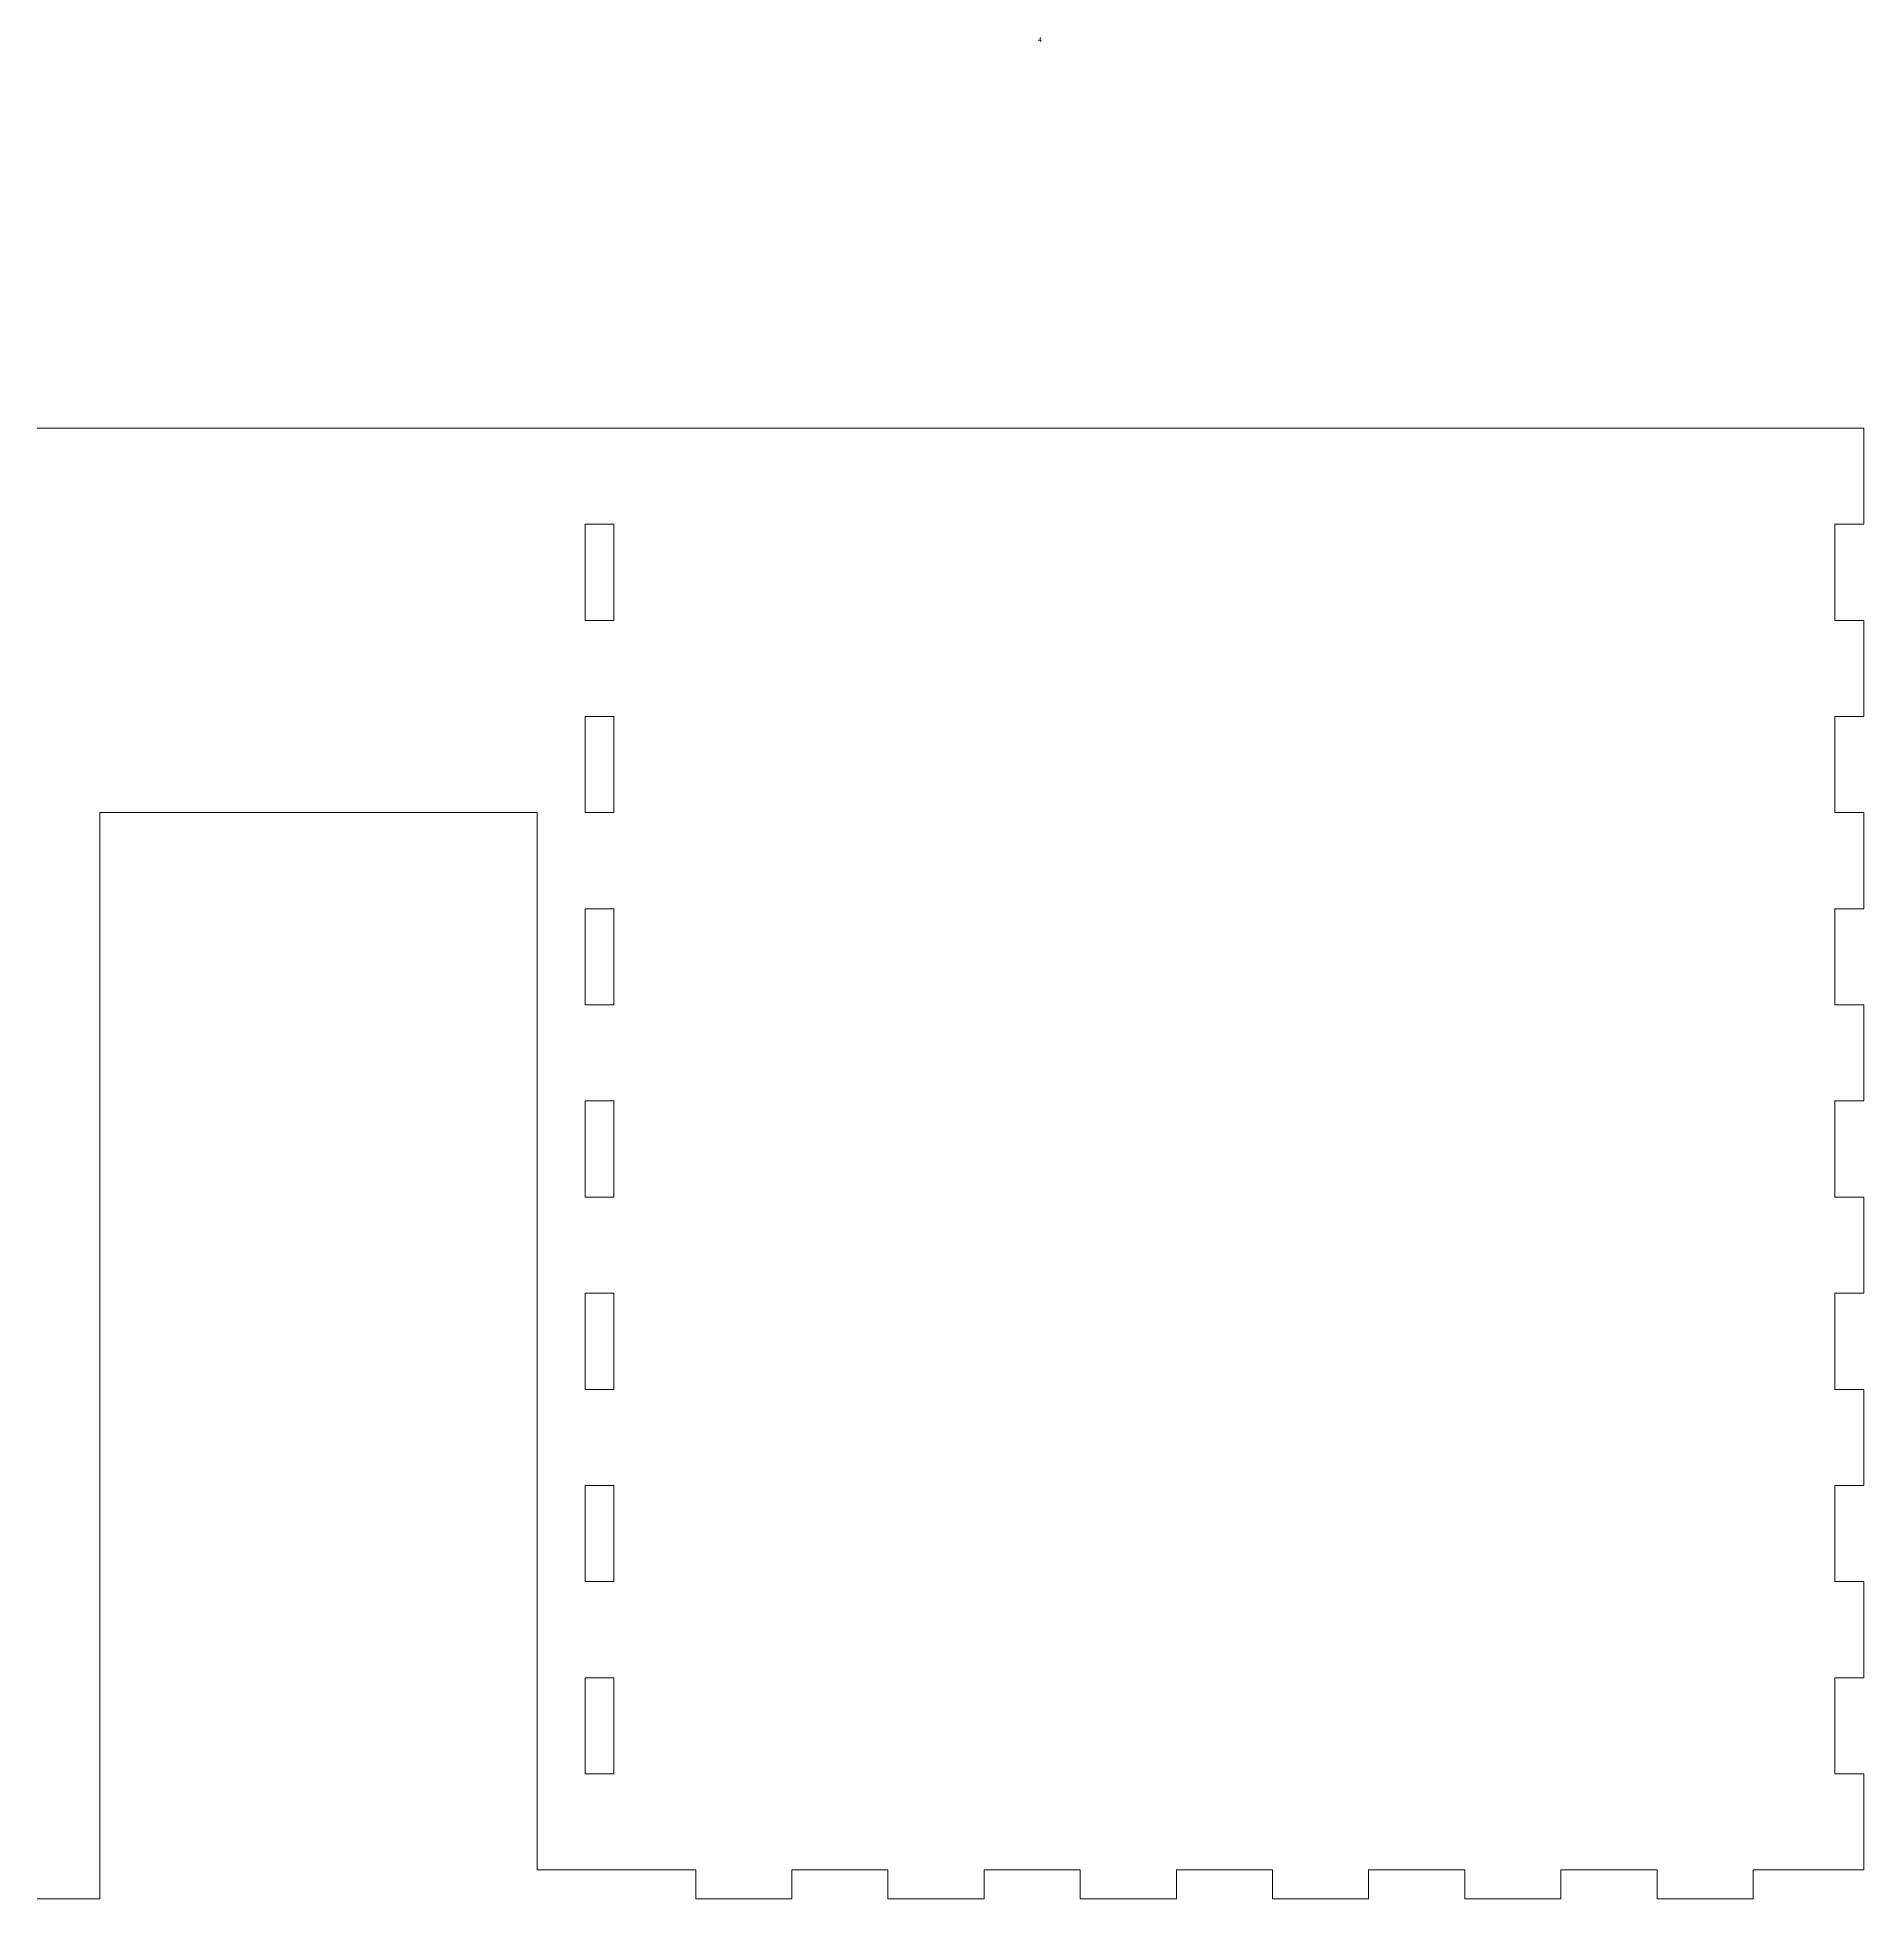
# Model space of a CAD drawing. Header units: millimetres. Extents: x -17105 to -8097, y 7860 to 10394.
# Drawn here: x -11506 to -11316, y 8051.4 to 8245.1 of the extents above; entities that cross this region are included whole.
import ezdxf

# ---------------------------------------------------------------- set-up
doc = ezdxf.new("R2010")
doc.units = ezdxf.units.MM
doc.layers.add('A-DETL-THIN', color=151, linetype='Continuous', lineweight=9)
doc.layers.add('G-ANNO-TEXT', color=231, linetype='Continuous', lineweight=9)
doc.styles.add('Arial', font='arial.ttf', dxfattribs={"height": 0.491766})

msp = doc.modelspace()

# ---------------------------------------------------------------- linework, layer by layer
at = {"layer": 'A-DETL-THIN'}
for p, q in [((-11506, 8204.42), (-11316, 8204.42)), ((-11316, 8204.42), (-11316, 8194.42)), ((-11316, 8194.42), (-11316, 8204.42)), ((-11446, 8194.42), (-11449, 8194.42)), ((-11449, 8194.42), (-11449, 8184.42)), ((-11446, 8194.42), (-11446, 8184.42)), ((-11316, 8194.42), (-11319, 8194.42)), ((-11319, 8194.42), (-11319, 8184.42)), ((-11446, 8184.42), (-11449, 8184.42)), ((-11316, 8184.42), (-11319, 8184.42)), ((-11316, 8174.42), (-11316, 8184.42)), ((-11446, 8174.42), (-11449, 8174.42)), ((-11449, 8174.42), (-11449, 8164.42)), ((-11446, 8174.42), (-11446, 8164.42)), ((-11316, 8174.42), (-11319, 8174.42)), ((-11319, 8174.42), (-11319, 8164.42)), ((-11499.5, 8164.42), (-11499.5, 8051.42)), ((-11499.5, 8164.42), (-11454, 8164.42)), ((-11454, 8164.42), (-11454, 8054.42)), ((-11446, 8164.42), (-11449, 8164.42)), ((-11316, 8164.42), (-11319, 8164.42)), ((-11316, 8154.42), (-11316, 8164.42)), ((-11446, 8154.42), (-11449, 8154.42)), ((-11449, 8154.42), (-11449, 8144.42)), ((-11446, 8154.42), (-11446, 8144.42)), ((-11316, 8154.42), (-11319, 8154.42)), ((-11319, 8154.42), (-11319, 8144.42)), ((-11446, 8144.42), (-11449, 8144.42)), ((-11316, 8144.42), (-11319, 8144.42)), ((-11316, 8134.42), (-11316, 8144.42)), ((-11446, 8134.42), (-11449, 8134.42)), ((-11449, 8134.42), (-11449, 8124.42)), ((-11446, 8134.42), (-11446, 8124.42)), ((-11316, 8134.42), (-11319, 8134.42)), ((-11319, 8134.42), (-11319, 8124.42)), ((-11446, 8124.42), (-11449, 8124.42)), ((-11316, 8124.42), (-11319, 8124.42)), ((-11316, 8114.42), (-11316, 8124.42)), ((-11446, 8114.42), (-11449, 8114.42)), ((-11449, 8114.42), (-11449, 8104.42)), ((-11446, 8114.42), (-11446, 8104.42)), ((-11316, 8114.42), (-11319, 8114.42)), ((-11319, 8114.42), (-11319, 8104.42)), ((-11446, 8104.42), (-11449, 8104.42)), ((-11316, 8104.42), (-11319, 8104.42)), ((-11316, 8094.42), (-11316, 8104.42)), ((-11446, 8094.42), (-11449, 8094.42)), ((-11449, 8094.42), (-11449, 8084.42)), ((-11446, 8094.42), (-11446, 8084.42)), ((-11316, 8094.42), (-11319, 8094.42)), ((-11319, 8094.42), (-11319, 8084.42)), ((-11446, 8084.42), (-11449, 8084.42)), ((-11316, 8084.42), (-11319, 8084.42)), ((-11316, 8074.42), (-11316, 8084.42)), ((-11446, 8074.42), (-11449, 8074.42)), ((-11449, 8074.42), (-11449, 8064.42)), ((-11446, 8074.42), (-11446, 8064.42)), ((-11316, 8074.42), (-11319, 8074.42)), ((-11319, 8074.42), (-11319, 8064.42)), ((-11446, 8064.42), (-11449, 8064.42)), ((-11316, 8064.42), (-11319, 8064.42)), ((-11316, 8054.42), (-11316, 8064.42)), ((-11454, 8054.42), (-11437.5, 8054.42)), ((-11437.5, 8054.42), (-11437.5, 8051.42)), ((-11427.5, 8054.42), (-11427.5, 8051.42)), ((-11427.5, 8054.42), (-11417.5, 8054.42)), ((-11417.5, 8054.42), (-11417.5, 8051.42)), ((-11407.5, 8054.42), (-11407.5, 8051.42)), ((-11407.5, 8054.42), (-11397.5, 8054.42)), ((-11397.5, 8054.42), (-11397.5, 8051.42)), ((-11387.5, 8054.42), (-11387.5, 8051.42)), ((-11387.5, 8054.42), (-11377.5, 8054.42)), ((-11377.5, 8054.42), (-11377.5, 8051.42)), ((-11367.5, 8054.42), (-11367.5, 8051.42)), ((-11367.5, 8054.42), (-11357.5, 8054.42)), ((-11357.5, 8054.42), (-11357.5, 8051.42)), ((-11347.5, 8054.42), (-11347.5, 8051.42)), ((-11347.5, 8054.42), (-11337.5, 8054.42)), ((-11337.5, 8054.42), (-11337.5, 8051.42)), ((-11316, 8054.42), (-11327.5, 8054.42)), ((-11327.5, 8054.42), (-11327.5, 8051.42)), ((-11327.5, 8054.42), (-11316, 8054.42)), ((-11499.5, 8051.42), (-11506, 8051.42)), ((-11427.5, 8051.42), (-11437.5, 8051.42)), ((-11407.5, 8051.42), (-11417.5, 8051.42)), ((-11387.5, 8051.42), (-11397.5, 8051.42)), ((-11367.5, 8051.42), (-11377.5, 8051.42)), ((-11347.5, 8051.42), (-11357.5, 8051.42)), ((-11327.5, 8051.42), (-11337.5, 8051.42))]:
    msp.add_line(p, q, dxfattribs=at)

# ---------------------------------------------------------------- texts
at = {"layer": 'G-ANNO-TEXT', "color": 7, "insert": (-11401.89, 8245.1), "char_height": 0.4918, "width": 0.456, "attachment_point": 1, "line_spacing_factor": 0.938532, "style": 'Arial'}
msp.add_mtext('\\fArial|b0|i0|c178|p34|;4', dxfattribs=at)

doc.saveas('drawing.dxf')
